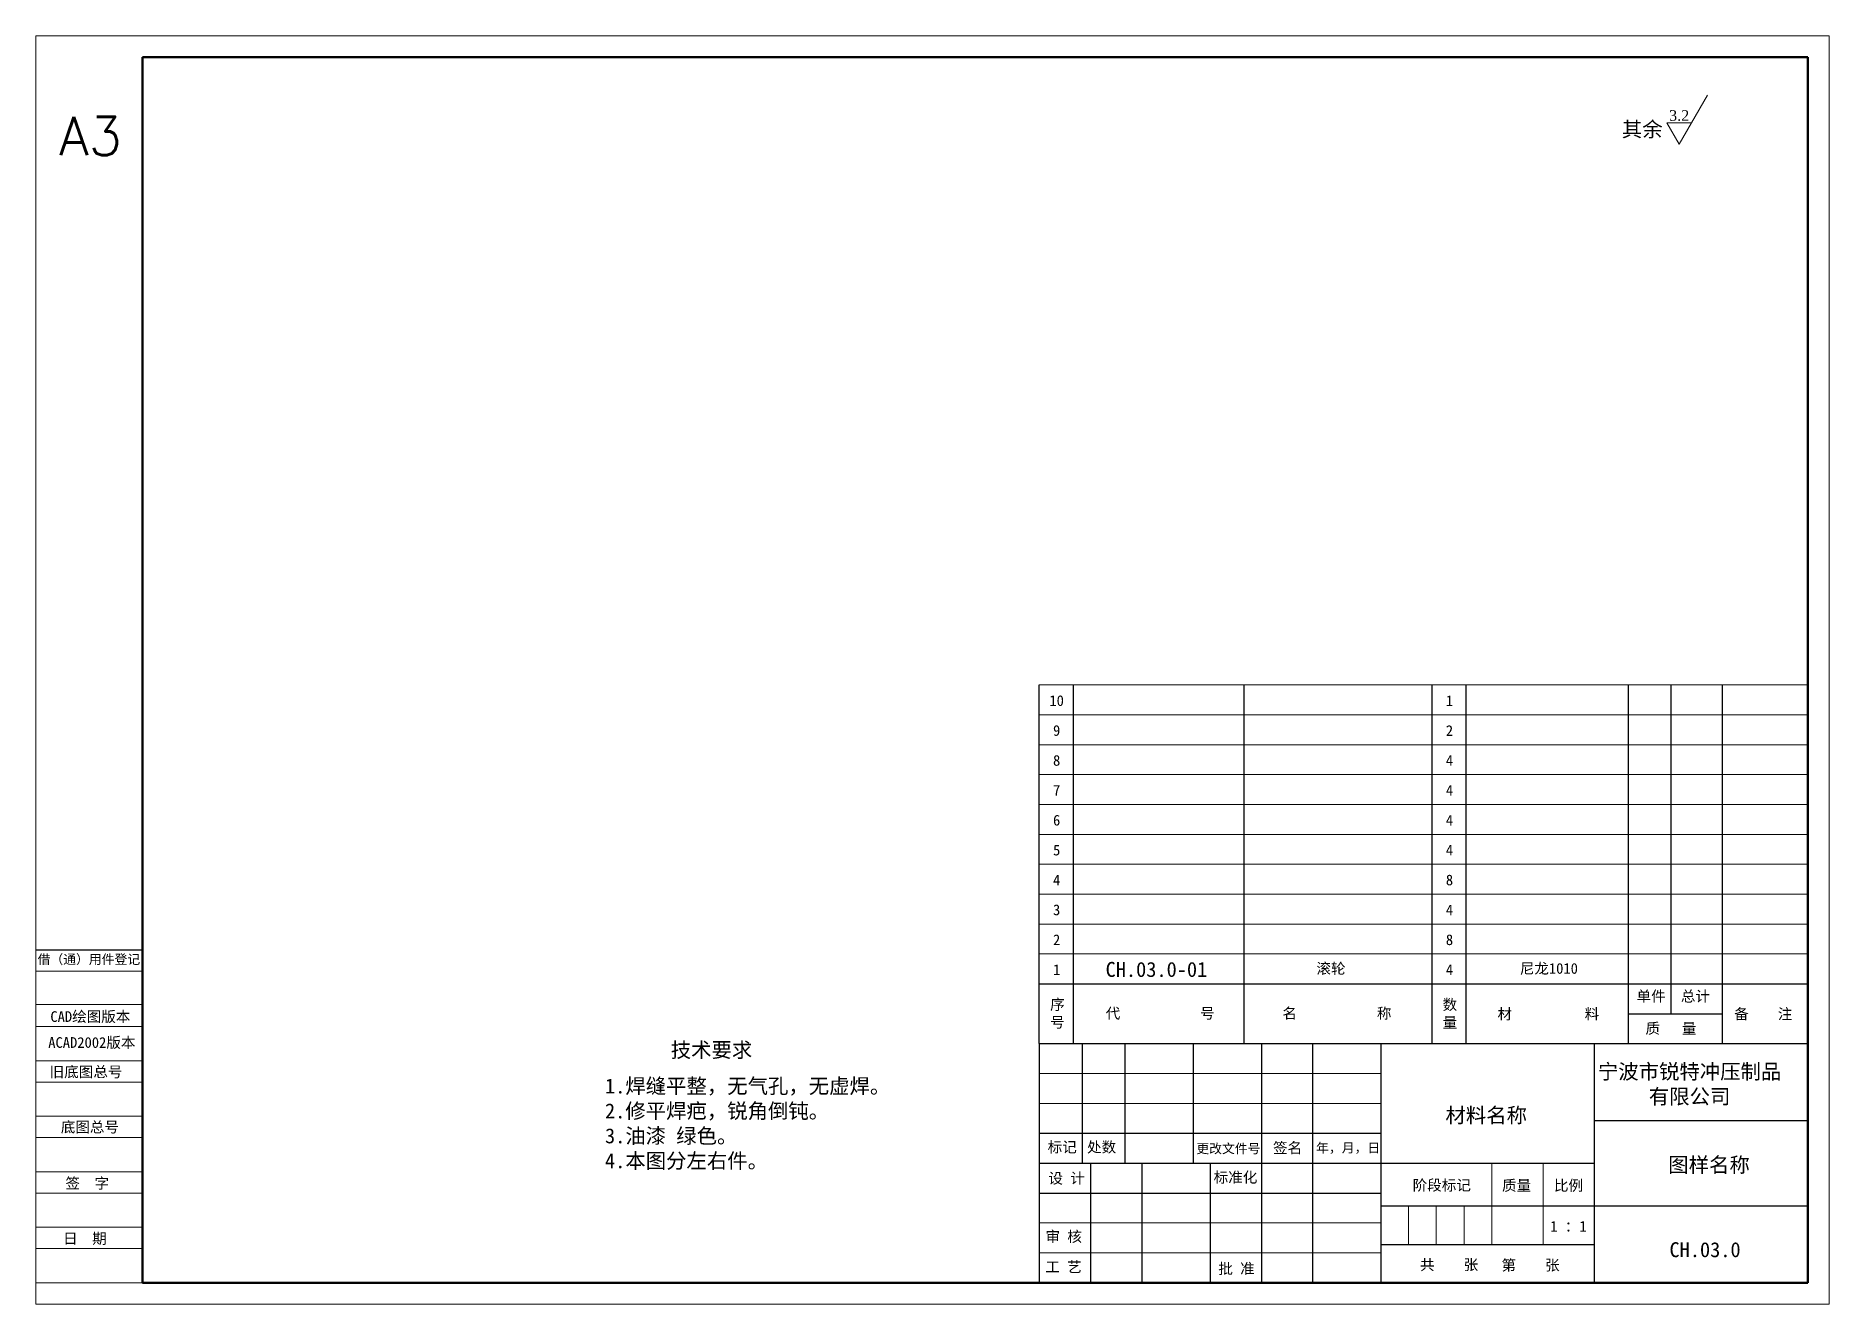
# Model space of a CAD drawing. Header units: millimetres. Extents: x 2517 to 4431, y 863 to 2540.
# Drawn here: x 3100.1 to 3520.1, y 2236.8 to 2533.8 of the extents above; entities that cross this region are included whole.
import ezdxf

# ---------------------------------------------------------------- set-up
doc = ezdxf.new("R2010")
doc.units = ezdxf.units.MM
for name, color, linetype, lineweight in [('实线', 7, 'Continuous', 25), ('引导线', 6, 'Continuous', 9), ('文本', 3, 'Continuous', 15), ('框格线', 8, 'Continuous', 20), ('粗实线', 9, 'Continuous', 50)]:
    doc.layers.add(name, color=color, linetype=linetype, lineweight=lineweight)
doc.styles.add('st', font='txt.shx')
doc.styles.get("Standard").update_dxf_attribs({"font": 'simfang.ttf'})

msp = doc.modelspace()

# ---------------------------------------------------------------- texts
at = {"layer": '实线', "ltscale": 0.2, "insert": (3105.5054, 2514.8256), "char_height": 9, "width": 25, "attachment_point": 1, "style": 'st'}
msp.add_mtext('A3', dxfattribs=at)
at = {"layer": '实线', "char_height": 3.5, "attachment_point": 5}
for s, insert, width in [('宁波市锐特冲压制品\\P有限公司', (3487.3855, 2288.1278), 63.1798), ('材料名称', (3439.7561, 2280.8123), 39.371), ('  图样名称', (3489.5635, 2269.1919), 63.1798), ('CH.03.0', (3491.0016, 2249.4945), 46.0025)]:
    msp.add_mtext(s, dxfattribs=dict(at, insert=insert, width=width))
at = {"layer": '文本'}
for s, insert, char_height, width, attachment_point in [('{\\fTimes New Roman|b0|i0|c0|p18;3.2}', (3482.5746, 2516.3788), 2.5, 14.6, 1), ('其余', (3476.2945, 2509.759), 3.5, 63.1798, 8), ('技术要求', (3258.3018, 2294.1594), 3.5, 63.1798, 8), ('1.焊缝平整，无气孔，无虚焊。\\P2.修平焊疤，锐角倒钝。\\P3.油漆 绿色。\\P4.本图分左右件。', (3233.3553, 2278.9022), 3.5, 89.5148, 4)]:
    msp.add_mtext(s, dxfattribs=dict(at, insert=insert, char_height=char_height, width=width, attachment_point=attachment_point))
at = {"layer": '文本', "ltscale": 0.2, "attachment_point": 5}
for s, insert, char_height, width in [('借（通）用件登记', (3112.4761, 2317.3758), 2.2, 51.1286), ('CAD绘图版本', (3112.8314, 2303.9647), 2.5, 75.797018), ('ACAD2002版本', (3113.1741, 2297.8936), 2.5, 58.509519), ('旧底图总号', (3111.8212, 2291.0297), 2.5, 66.188429), ('底图总号', (3112.7145, 2278.0975), 2.5, 14.5116), ('标记', (3340.4479, 2273.4285), 2.5, 14.5116), ('处数', (3349.6678, 2273.4067), 2.5, 14.5116), ('更改文件号', (3379.365, 2273.0755), 2.2, 32.188166), ('签名', (3393.2297, 2273.2349), 2.5, 14.5116), ('年，月，日', (3407.4221, 2273.2134), 2.2, 14.5116), ('标准化', (3381.0347, 2266.3373), 2.5, 14.5116), ('签  字', (3112.104, 2264.9367), 2.5, 14.5116), ('设 计', (3341.4704, 2266.1097), 2.5, 14.5116), ('阶段标记', (3429.3406, 2264.4824), 2.5, 14.5116), ('质量', (3446.8535, 2264.4243), 2.5, 14.5116), ('比例', (3459.0245, 2264.4243), 2.5, 14.5116), ('1 ：1', (3459.0106, 2254.9884), 2.5, 14.5116), ('日  期', (3111.5457, 2251.9991), 2.5, 14.5116), ('审 核', (3340.7873, 2252.4693), 2.5, 14.5116), ('工 艺', (3340.7475, 2245.4215), 2.5, 14.5116), ('共    张', (3431.0708, 2245.8503), 2.5, 14.5116), ('第    张', (3450.1373, 2245.7602), 2.5, 14.5116), ('批 准', (3381.2624, 2244.9552), 2.5, 14.5116)]:
    msp.add_mtext(s, dxfattribs=dict(at, insert=insert, char_height=char_height, width=width))
at = {"layer": '框格线', "color": 3, "width": 108.3187, "attachment_point": 5}
for s, insert, char_height in [('10', (3339.143, 2378.0829), 2.5), ('1', (3431.143, 2378.0829), 2.5), ('9', (3339.143, 2371.0829), 2.5), ('2', (3431.143, 2371.0829), 2.5), ('8', (3339.143, 2364.0829), 2.5), ('4', (3431.143, 2364.0829), 2.5), ('7', (3339.143, 2357.0829), 2.5), ('4', (3431.143, 2357.0829), 2.5), ('6', (3339.143, 2350.0829), 2.5), ('4', (3431.143, 2350.0829), 2.5), ('5', (3339.143, 2343.0829), 2.5), ('4', (3431.143, 2343.0829), 2.5), ('4', (3339.143, 2336.0829), 2.5), ('8', (3431.143, 2336.0829), 2.5), ('3', (3339.143, 2329.0829), 2.5), ('4', (3431.143, 2329.0829), 2.5), ('2', (3339.143, 2322.0829), 2.5), ('8', (3431.143, 2322.0829), 2.5), ('1', (3339.143, 2315.0829), 2.5), ('CH.03.0-01', (3362.5085, 2315.1209), 3.5), ('滚轮           ', (3403.391, 2315.2491), 2.5), ('4', (3431.143, 2315.0829), 2.5), ('尼龙1010           ', (3454.4195, 2315.2491), 2.5), ('单件', (3478.3857, 2308.7432), 2.5), ('总计', (3488.7486, 2308.7432), 2.5), ('序\\P号', (3339.3223, 2304.7368), 2.5), ('代           号', (3363.391, 2304.7368), 2.5), ('名           称', (3404.7804, 2304.7368), 2.5), ('数\\P量', (3431.2512, 2304.7368), 2.5), ('材          料', (3454.3087, 2304.5925), 2.5), ('备    注', (3504.6415, 2304.5925), 2.5), ('质   量', (3483.012, 2301.2084), 2.5)]:
    msp.add_mtext(s, dxfattribs=dict(at, insert=insert, char_height=char_height))

# ---------------------------------------------------------------- linework, layer by layer
at = {"layer": '实线'}
for p, q in [((3335.0637, 2297.7698), (3335.0637, 2381.7698)), ((3343.0637, 2297.7698), (3343.0637, 2381.7698)), ((3383.0637, 2297.7698), (3383.0637, 2381.7698)), ((3427.0637, 2297.7698), (3427.0637, 2381.7698)), ((3435.0637, 2297.7698), (3435.0637, 2381.7698)), ((3473.0637, 2297.7698), (3473.0637, 2381.7698)), ((3483.0637, 2304.7698), (3483.0637, 2381.7698)), ((3495.0637, 2297.7698), (3495.0637, 2381.7698)), ((3100.0637, 2319.7698), (3125.0637, 2319.7698)), ((3335.0637, 2311.7698), (3515.0637, 2311.7698)), ((3473.0637, 2304.7698), (3495.0637, 2304.7698)), ((3125.0637, 2241.7698), (3125.0637, 2297.7698)), ((3125.0637, 2297.7698), (3125.0637, 2241.7698)), ((3335.0637, 2297.7698), (3515.0637, 2297.7698)), ((3335.0825, 2297.7698), (3335.0825, 2241.7698)), ((3345.0825, 2297.7698), (3345.0825, 2269.7698)), ((3355.0825, 2297.7698), (3355.0825, 2269.7698)), ((3371.0825, 2297.7698), (3371.0825, 2269.7698)), ((3387.0825, 2297.7698), (3387.0825, 2241.7698)), ((3399.0825, 2297.7698), (3399.0825, 2241.7698)), ((3415.0825, 2297.7698), (3415.0825, 2241.7698)), ((3465.0637, 2297.7698), (3465.0637, 2241.7698)), ((3335.0637, 2276.7698), (3415.0825, 2276.7698)), ((3465.0637, 2279.7698), (3515.0637, 2279.7698)), ((3335.0637, 2269.7698), (3415.0825, 2269.7698)), ((3347.0825, 2269.7698), (3347.0825, 2241.7698)), ((3359.0825, 2269.7698), (3359.0825, 2241.7698)), ((3375.0825, 2269.7698), (3375.0825, 2241.7698)), ((3415.0825, 2269.7698), (3465.0637, 2269.7698)), ((3335.0637, 2262.7698), (3415.0825, 2262.7698)), ((3415.0825, 2259.7698), (3515.0637, 2259.7698)), ((3415.0825, 2250.7698), (3465.0637, 2250.7698)), ((3335.0637, 2241.7698), (3515.0637, 2241.7698))]:
    msp.add_line(p, q, dxfattribs=at)
at = {"layer": '引导线'}
for p, q in [((3100.0637, 2533.7698), (3520.0637, 2533.7698)), ((3100.0637, 2236.7698), (3100.0637, 2533.7698)), ((3520.0637, 2236.7698), (3520.0637, 2533.7698)), ((3335.0637, 2381.7698), (3515.0637, 2381.7698)), ((3335.0637, 2374.7698), (3515.0637, 2374.7698)), ((3335.0637, 2367.7698), (3515.0637, 2367.7698)), ((3335.0637, 2367.7698), (3515.0637, 2367.7698)), ((3335.0637, 2360.7698), (3515.0637, 2360.7698)), ((3335.0637, 2353.7698), (3515.0637, 2353.7698)), ((3335.0637, 2346.7698), (3515.0637, 2346.7698)), ((3335.0637, 2339.7698), (3515.0637, 2339.7698)), ((3335.0637, 2332.7698), (3515.0637, 2332.7698)), ((3335.0637, 2325.7698), (3515.0637, 2325.7698)), ((3335.0637, 2318.7698), (3515.0637, 2318.7698)), ((3125.0637, 2314.7698), (3100.0637, 2314.7698)), ((3125.0637, 2306.9303), (3100.0637, 2306.9303)), ((3125.0637, 2301.7698), (3100.0637, 2301.7698)), ((3125.0637, 2293.7698), (3100.0637, 2293.7698)), ((3335.0637, 2290.7698), (3415.0825, 2290.7698)), ((3125.0637, 2288.7698), (3100.0637, 2288.7698)), ((3125.0637, 2280.7698), (3100.0637, 2280.7698)), ((3335.0637, 2283.7698), (3415.0825, 2283.7698)), ((3125.0637, 2275.7698), (3100.0637, 2275.7698)), ((3125.0637, 2267.7698), (3100.0637, 2267.7698)), ((3125.0637, 2262.7698), (3100.0637, 2262.7698)), ((3335.0637, 2255.7698), (3415.0825, 2255.7698)), ((3125.0637, 2254.7698), (3100.0637, 2254.7698)), ((3125.0637, 2249.7698), (3100.0637, 2249.7698)), ((3335.0637, 2248.7698), (3415.0825, 2248.7698)), ((3125.0637, 2241.7698), (3100.0637, 2241.7698)), ((3100.0637, 2236.7698), (3520.0637, 2236.7698))]:
    msp.add_line(p, q, dxfattribs=at)
at = {"layer": '文本'}
for p, q in [((3484.9257, 2508.3939), (3491.5767, 2519.9139)), ((3487.8355, 2513.4339), (3482.0158, 2513.4339)), ((3482.0158, 2513.4339), (3484.9257, 2508.3939))]:
    msp.add_line(p, q, dxfattribs=at)
at = {"layer": '文本', "ltscale": 0.2}
for p, q in [((3441.0637, 2269.7698), (3441.0637, 2250.7698)), ((3453.0637, 2269.7698), (3453.0637, 2250.7698)), ((3421.5637, 2259.7698), (3421.5637, 2250.7698)), ((3428.0637, 2259.7698), (3428.0637, 2250.7698)), ((3434.5637, 2259.7698), (3434.5637, 2250.7698))]:
    msp.add_line(p, q, dxfattribs=at)
at = {"layer": '粗实线'}
for p, q in [((3125.0637, 2241.7698), (3125.0637, 2528.7698)), ((3125.0637, 2528.7698), (3515.0637, 2528.7698)), ((3515.0637, 2241.7698), (3515.0637, 2528.7698)), ((3125.0637, 2241.7698), (3515.0637, 2241.7698))]:
    msp.add_line(p, q, dxfattribs=at)

msp.set_redraw_order([(e.dxf.handle, doc.entitydb.next_handle()) for e in msp.query("TEXT MTEXT ATTDEF DIMENSION ARC_DIMENSION")])  # texts and dimensions are drawn at this point

doc.saveas('drawing.dxf')
